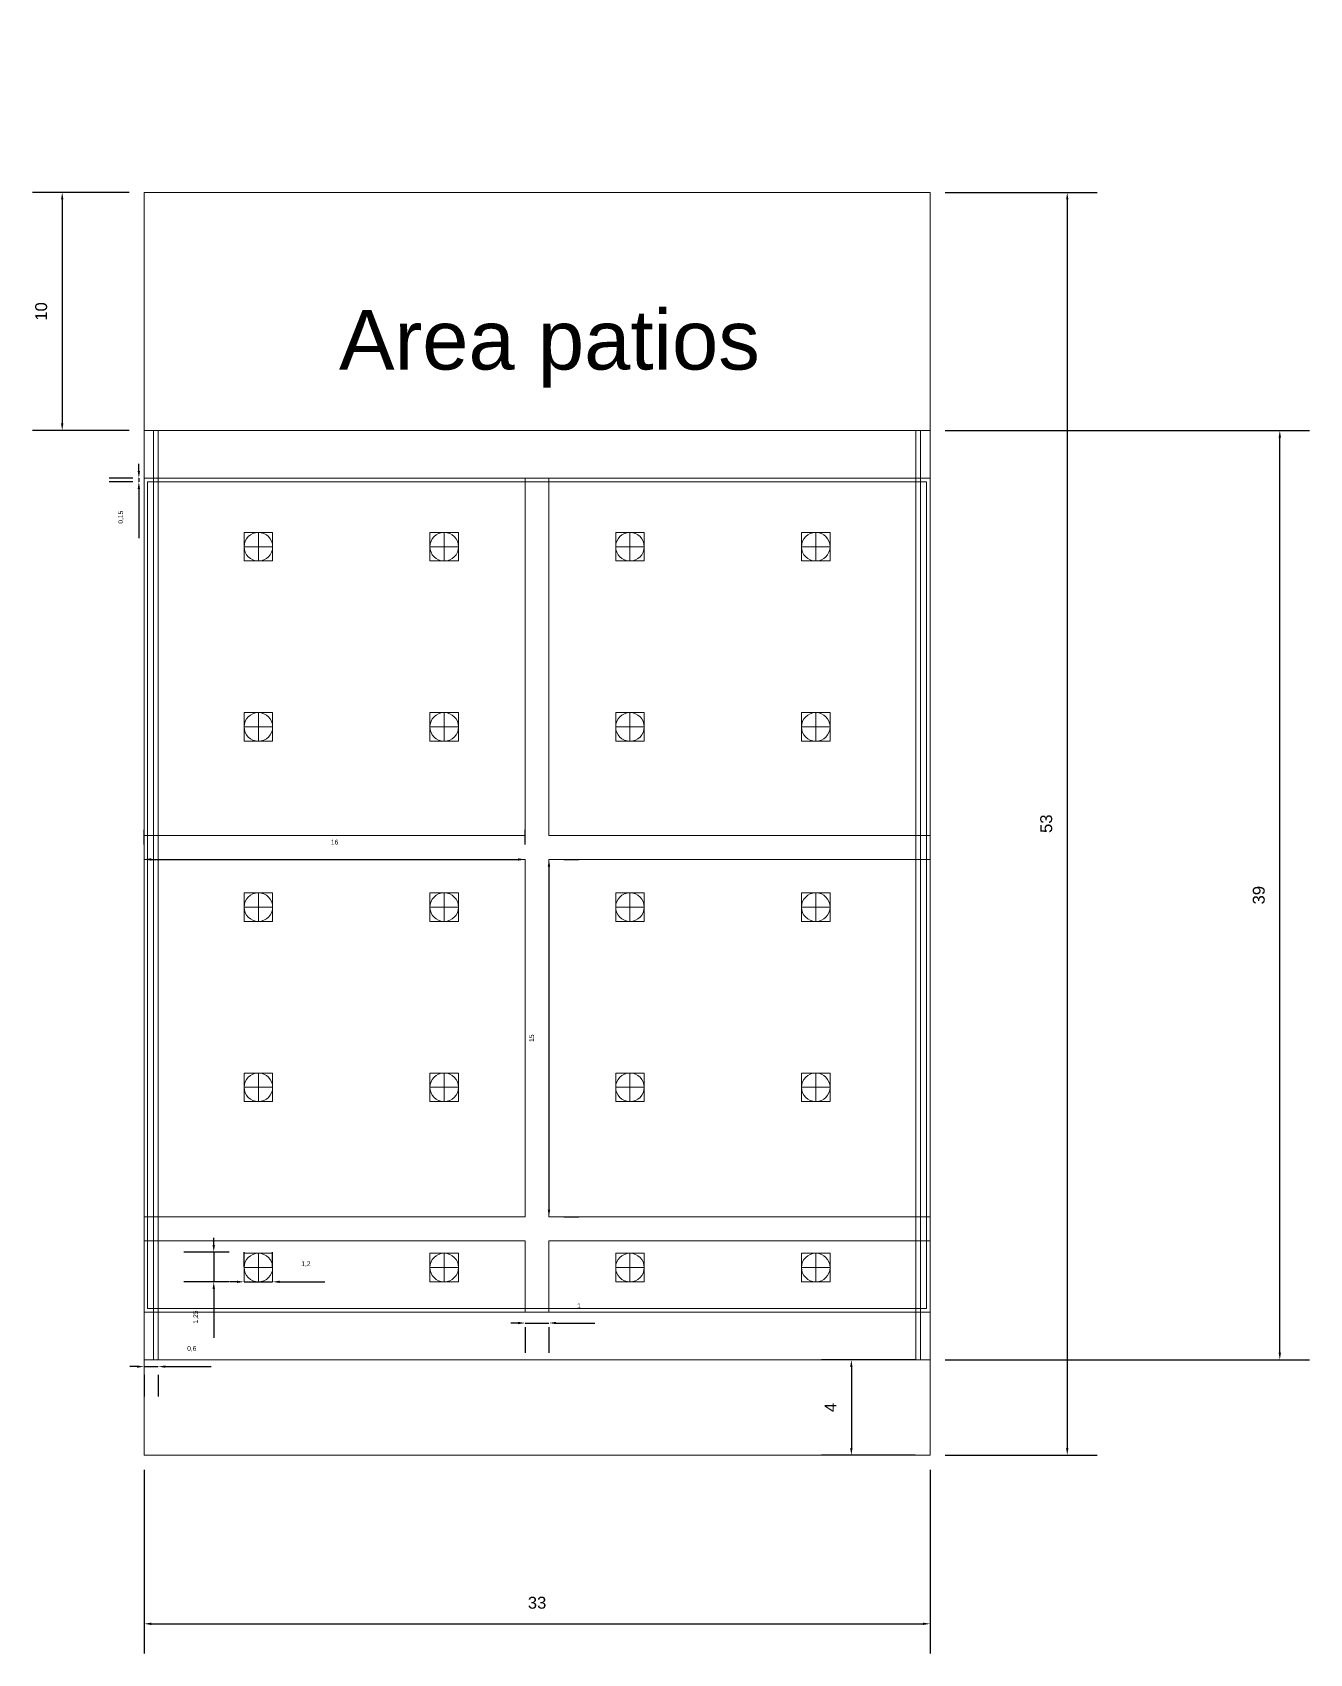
# Model space of a CAD drawing. Header units: millimetres. Extents: x -461 to 1315, y -154 to 152.
# Drawn here: x 166 to 219.6, y -125.8 to -57.8 of the extents above; entities that cross this region are included whole.
import ezdxf

# ---------------------------------------------------------------- set-up
doc = ezdxf.new("R2010")
doc.units = ezdxf.units.MM
for name, color, linetype, lineweight in [('A-AREA', 7, 'Continuous', 5), ('A-ROOF', 200, 'Continuous', 13), ('A-WALL', 253, 'Continuous', 15), ('S-BEAM', 1, 'Continuous', 13), ('S-STIF', 42, 'Continuous', 13), ('S-STRS', 4, 'Continuous', 13)]:
    doc.layers.add(name, color=color, linetype=linetype, lineweight=lineweight)
doc.styles.get("Standard").update_dxf_attribs({"font": 'arial.ttf'})
doc.dimstyles.new('ISO-25', dxfattribs={"dimtxt": 0.5, "dimasz": 0.3, "dimexe": 1.25, "dimexo": 0.625, "dimtad": 1, "dimtxsty": 'Standard', "dimcen": 2.5, "dimclrd": 1, "dimadec": 0, "dimazin": 0, "dimtfac": 1, "dimtmove": 0, "dimatfit": 3, "dimfxl": 1, "dimarcsym": 0})
doc.dimstyles.new('Partes pequeñas', dxfattribs={"dimtxt": 0.2, "dimasz": 0.3, "dimexe": 1.25, "dimexo": 0.625, "dimtad": 1, "dimtxsty": 'Standard', "dimcen": 2.5, "dimclrd": 1, "dimadec": 0, "dimazin": 0, "dimtfac": 1, "dimtmove": 0, "dimatfit": 3, "dimfxl": 1, "dimarcsym": 0})

msp = doc.modelspace()

# ---------------------------------------------------------------- texts
at = {"layer": 'A-AREA', "insert": (178.861, -69.401), "char_height": 2.5, "attachment_point": 1}
msp.add_mtext_dynamic_manual_height_columns('\\pxt10;Area patios', width=43.74055, gutter_width=12.5, heights=[2.587], dxfattribs=at)

# ---------------------------------------------------------------- blocks, each defined once
blk = doc.blocks.new('*U283')
at = {"layer": 'S-STRS'}
for p, q in [((0.6, 0.6), (-0.6, 0.6)), ((-0.6, -0.6), (-0.6, 0.6)), ((-0.6, 0), (0.6, 0)), ((0, -0.6), (0, 0.6)), ((0.6, -0.6), (0.6, 0.6)), ((-0.6, -0.6), (0.6, -0.6))]:
    blk.add_line(p, q, dxfattribs=at)
blk.add_circle((0, 0), 0.6, dxfattribs=at)
blk = doc.blocks.new('*U284')
at = {"layer": 'S-STRS', "color": 0, "linetype": 'ByBlock', "lineweight": -2, "transparency": 16777216}
for p in [(0, 30.256), (7.8, 30.256), (15.6, 30.256), (23.4, 30.256), (0, 22.692), (7.8, 22.692), (15.6, 22.692), (23.4, 22.692), (0, 15.128), (7.8, 15.128), (15.6, 15.128), (23.4, 15.128), (0, 7.564), (7.8, 7.564), (15.6, 7.564), (23.4, 7.564), (0, 0), (7.8, 0), (15.6, 0), (23.4, 0)]:
    blk.add_blockref('*U283', p, dxfattribs=at)
blk = doc.blocks.new('*D286')
at = {"layer": 'A-AREA', "color": 0, "lineweight": -2, "transparency": 16777216}
for p, q in [((170.674, -118.088), (170.674, -125.794)), ((203.674, -118.088), (203.674, -125.794))]:
    blk.add_line(p, q, dxfattribs=at)
at = {"layer": 'A-AREA', "color": 1, "lineweight": -2, "transparency": 16777216}
blk.add_line((170.974, -124.544), (203.374, -124.544), dxfattribs=at)
at = {"layer": 'A-AREA', "color": 1, "lineweight": 20, "transparency": 16777216}
for points in [[(170.974, -124.494), (170.974, -124.594), (170.674, -124.544)], [(203.374, -124.494), (203.374, -124.594), (203.674, -124.544)]]:
    blk.add_solid(points, dxfattribs=at)
at = {"layer": 'Defpoints', "color": 0, "lineweight": 20, "transparency": 16777216}
for p in [(170.674, -117.463), (203.674, -117.463), (203.674, -124.544)]:
    blk.add_point(p, dxfattribs=at)
at = {"layer": 'A-AREA', "color": 0, "transparency": 16777216, "insert": (187.174, -123.663), "char_height": 0.5, "attachment_point": 5}
blk.add_mtext('33', dxfattribs=at)
blk = doc.blocks.new('*D287')
at = {"layer": 'A-AREA', "color": 0, "lineweight": -2, "transparency": 16777216}
for p, q in [((203.049, -113.463), (199.117, -113.463)), ((203.049, -117.463), (199.117, -117.463))]:
    blk.add_line(p, q, dxfattribs=at)
at = {"layer": 'A-AREA', "color": 1, "lineweight": -2, "transparency": 16777216}
blk.add_line((200.367, -113.763), (200.367, -117.163), dxfattribs=at)
at = {"layer": 'A-AREA', "color": 1, "lineweight": 20, "transparency": 16777216}
for points in [[(200.317, -113.763), (200.417, -113.763), (200.367, -113.463)], [(200.317, -117.163), (200.417, -117.163), (200.367, -117.463)]]:
    blk.add_solid(points, dxfattribs=at)
at = {"layer": 'Defpoints', "color": 0, "lineweight": 20, "transparency": 16777216}
for p in [(203.674, -113.463), (200.367, -117.463), (203.674, -117.463)]:
    blk.add_point(p, dxfattribs=at)
at = {"layer": 'A-AREA', "color": 0, "transparency": 16777216, "insert": (199.492, -115.463), "char_height": 0.5, "attachment_point": 5, "rotation": 90}
blk.add_mtext('4', dxfattribs=at)
blk = doc.blocks.new('*D288')
at = {"layer": 'A-AREA', "color": 0, "lineweight": -2, "transparency": 16777216}
for p, q in [((204.299, -74.463), (219.603, -74.463)), ((204.299, -113.463), (219.603, -113.463))]:
    blk.add_line(p, q, dxfattribs=at)
at = {"layer": 'A-AREA', "color": 1, "lineweight": -2, "transparency": 16777216}
blk.add_line((218.353, -113.163), (218.353, -74.763), dxfattribs=at)
at = {"layer": 'A-AREA', "color": 1, "lineweight": 20, "transparency": 16777216}
for points in [[(218.303, -74.763), (218.403, -74.763), (218.353, -74.463)], [(218.303, -113.163), (218.403, -113.163), (218.353, -113.463)]]:
    blk.add_solid(points, dxfattribs=at)
at = {"layer": 'Defpoints', "color": 0, "lineweight": 20, "transparency": 16777216}
for p in [(203.674, -74.463), (218.353, -74.463), (203.674, -113.463)]:
    blk.add_point(p, dxfattribs=at)
at = {"layer": 'A-AREA', "color": 0, "transparency": 16777216, "insert": (217.472, -93.963), "char_height": 0.5, "attachment_point": 5, "rotation": 90}
blk.add_mtext('39', dxfattribs=at)
blk = doc.blocks.new('*D289')
at = {"layer": 'A-AREA', "color": 0, "lineweight": -2, "transparency": 16777216}
for p, q in [((204.299, -64.463), (210.68, -64.463)), ((204.299, -117.463), (210.68, -117.463))]:
    blk.add_line(p, q, dxfattribs=at)
at = {"layer": 'A-AREA', "color": 1, "lineweight": -2, "transparency": 16777216}
blk.add_line((209.43, -64.763), (209.43, -117.163), dxfattribs=at)
at = {"layer": 'A-AREA', "color": 1, "lineweight": 20, "transparency": 16777216}
for points in [[(209.38, -64.763), (209.48, -64.763), (209.43, -64.463)], [(209.38, -117.163), (209.48, -117.163), (209.43, -117.463)]]:
    blk.add_solid(points, dxfattribs=at)
at = {"layer": 'Defpoints', "color": 0, "lineweight": 20, "transparency": 16777216}
for p in [(203.674, -64.463), (203.674, -117.463), (209.43, -117.463)]:
    blk.add_point(p, dxfattribs=at)
at = {"layer": 'A-AREA', "color": 0, "transparency": 16777216, "insert": (208.549, -90.963), "char_height": 0.5, "attachment_point": 5, "rotation": 90}
blk.add_mtext('53', dxfattribs=at)
blk = doc.blocks.new('*D290')
at = {"layer": 'A-AREA', "color": 0, "lineweight": -2, "transparency": 16777216}
for p, q in [((170.049, -64.463), (165.989, -64.463)), ((170.049, -74.463), (165.989, -74.463))]:
    blk.add_line(p, q, dxfattribs=at)
at = {"layer": 'A-AREA', "color": 1, "lineweight": -2, "transparency": 16777216}
blk.add_line((167.239, -64.763), (167.239, -74.163), dxfattribs=at)
at = {"layer": 'A-AREA', "color": 1, "lineweight": 20, "transparency": 16777216}
for points in [[(167.189, -64.763), (167.289, -64.763), (167.239, -64.463)], [(167.189, -74.163), (167.289, -74.163), (167.239, -74.463)]]:
    blk.add_solid(points, dxfattribs=at)
at = {"layer": 'Defpoints', "color": 0, "lineweight": 20, "transparency": 16777216}
for p in [(170.674, -64.463), (167.239, -74.463), (170.674, -74.463)]:
    blk.add_point(p, dxfattribs=at)
at = {"layer": 'A-AREA', "color": 0, "transparency": 16777216, "insert": (166.358, -69.463), "char_height": 0.5, "attachment_point": 5, "rotation": 90}
blk.add_mtext('10', dxfattribs=at)
blk = doc.blocks.new('*D291')
at = {"layer": 'A-AREA', "color": 0, "lineweight": -2, "transparency": 16777216}
for p, q in [((188.299, -92.463), (188.924, -92.463)), ((188.299, -107.463), (188.924, -107.463))]:
    blk.add_line(p, q, dxfattribs=at)
at = {"layer": 'A-AREA', "color": 1, "lineweight": -2, "transparency": 16777216}
blk.add_line((187.674, -92.763), (187.674, -107.163), dxfattribs=at)
at = {"layer": 'A-AREA', "color": 1, "lineweight": 20, "transparency": 16777216}
for points in [[(187.624, -92.763), (187.724, -92.763), (187.674, -92.463)], [(187.624, -107.163), (187.724, -107.163), (187.674, -107.463)]]:
    blk.add_solid(points, dxfattribs=at)
at = {"layer": 'Defpoints', "color": 0, "lineweight": 20, "transparency": 16777216}
for p in [(187.674, -92.463), (187.674, -107.463), (187.674, -107.463)]:
    blk.add_point(p, dxfattribs=at)
at = {"layer": 'A-AREA', "color": 0, "transparency": 16777216, "insert": (186.946, -99.963), "char_height": 0.2, "attachment_point": 5, "rotation": 90}
blk.add_mtext('15', dxfattribs=at)
blk = doc.blocks.new('*D292')
at = {"layer": 'A-AREA', "color": 1, "lineweight": -2, "transparency": 16777216}
for p, q in [((186.374, -111.919), (186.074, -111.919)), ((186.674, -111.919), (187.674, -111.919)), ((187.974, -111.919), (189.597, -111.919))]:
    blk.add_line(p, q, dxfattribs=at)
at = {"layer": 'A-AREA', "color": 0, "lineweight": -2, "transparency": 16777216}
for p, q in [((186.674, -112.088), (186.674, -113.169)), ((187.674, -112.088), (187.674, -113.169))]:
    blk.add_line(p, q, dxfattribs=at)
at = {"layer": 'A-AREA', "color": 1, "lineweight": 20, "transparency": 16777216}
for points in [[(186.374, -111.869), (186.374, -111.969), (186.674, -111.919)], [(187.974, -111.869), (187.974, -111.969), (187.674, -111.919)]]:
    blk.add_solid(points, dxfattribs=at)
at = {"layer": 'Defpoints', "color": 0, "lineweight": 20, "transparency": 16777216}
for p in [(186.674, -111.463), (187.674, -111.463), (187.674, -111.919)]:
    blk.add_point(p, dxfattribs=at)
at = {"layer": 'A-AREA', "color": 0, "transparency": 16777216, "insert": (188.935, -111.194), "char_height": 0.2, "attachment_point": 5}
blk.add_mtext('1', dxfattribs=at)
blk = doc.blocks.new('*D293')
at = {"layer": 'A-AREA', "color": 0, "lineweight": -2, "transparency": 16777216}
for p, q in [((174.874, -109.566), (174.874, -108.941)), ((176.074, -109.566), (176.074, -108.941))]:
    blk.add_line(p, q, dxfattribs=at)
at = {"layer": 'A-AREA', "color": 1, "lineweight": -2, "transparency": 16777216}
for p, q in [((174.574, -110.191), (174.274, -110.191)), ((174.874, -110.191), (176.074, -110.191)), ((176.374, -110.191), (178.267, -110.191))]:
    blk.add_line(p, q, dxfattribs=at)
at = {"layer": 'A-AREA', "color": 1, "lineweight": 20, "transparency": 16777216}
for points in [[(174.574, -110.141), (174.574, -110.241), (174.874, -110.191)], [(176.374, -110.141), (176.374, -110.241), (176.074, -110.191)]]:
    blk.add_solid(points, dxfattribs=at)
at = {"layer": 'Defpoints', "color": 0, "lineweight": 20, "transparency": 16777216}
for p in [(174.874, -110.191), (176.074, -110.191), (176.074, -110.191)]:
    blk.add_point(p, dxfattribs=at)
at = {"layer": 'A-AREA', "color": 0, "transparency": 16777216, "insert": (177.47, -109.446), "char_height": 0.2, "attachment_point": 5}
blk.add_mtext('1,2', dxfattribs=at)
blk = doc.blocks.new('*D285')
at = {"layer": 'A-AREA', "color": 1, "lineweight": -2, "transparency": 16777216}
for p, q in [((173.601, -108.641), (173.601, -108.341)), ((173.601, -108.941), (173.601, -110.191)), ((173.601, -110.491), (173.601, -112.543))]:
    blk.add_line(p, q, dxfattribs=at)
at = {"layer": 'A-AREA', "color": 0, "lineweight": -2, "transparency": 16777216}
for p, q in [((174.249, -108.941), (172.351, -108.941)), ((174.249, -110.191), (172.351, -110.191))]:
    blk.add_line(p, q, dxfattribs=at)
at = {"layer": 'A-AREA', "color": 1, "lineweight": 20, "transparency": 16777216}
for points in [[(173.551, -108.641), (173.651, -108.641), (173.601, -108.941)], [(173.551, -110.491), (173.651, -110.491), (173.601, -110.191)]]:
    blk.add_solid(points, dxfattribs=at)
at = {"layer": 'Defpoints', "color": 0, "lineweight": 20, "transparency": 16777216}
for p in [(174.874, -108.941), (173.601, -110.191), (174.874, -110.191)]:
    blk.add_point(p, dxfattribs=at)
at = {"layer": 'A-AREA', "color": 0, "transparency": 16777216, "insert": (172.856, -111.667), "char_height": 0.2, "attachment_point": 5, "rotation": 90}
blk.add_mtext('1,25', dxfattribs=at)
blk = doc.blocks.new('*D294')
at = {"layer": 'A-AREA', "color": 1, "lineweight": -2, "transparency": 16777216}
for p, q in [((170.374, -113.749), (170.074, -113.749)), ((170.674, -113.749), (171.274, -113.749)), ((171.574, -113.749), (173.487, -113.749))]:
    blk.add_line(p, q, dxfattribs=at)
at = {"layer": 'A-AREA', "color": 0, "lineweight": -2, "transparency": 16777216}
for p, q in [((170.674, -114.088), (170.674, -114.999)), ((171.274, -114.088), (171.274, -114.999))]:
    blk.add_line(p, q, dxfattribs=at)
at = {"layer": 'A-AREA', "color": 1, "lineweight": 20, "transparency": 16777216}
for points in [[(170.374, -113.699), (170.374, -113.799), (170.674, -113.749)], [(171.574, -113.699), (171.574, -113.799), (171.274, -113.749)]]:
    blk.add_solid(points, dxfattribs=at)
at = {"layer": 'Defpoints', "color": 0, "lineweight": 20, "transparency": 16777216}
for p in [(170.674, -113.463), (171.274, -113.463), (171.274, -113.749)]:
    blk.add_point(p, dxfattribs=at)
at = {"layer": 'A-AREA', "color": 0, "transparency": 16777216, "insert": (172.68, -113.004), "char_height": 0.2, "attachment_point": 5}
blk.add_mtext('0,6', dxfattribs=at)
blk = doc.blocks.new('*D295')
at = {"layer": 'A-AREA', "color": 0, "lineweight": -2, "transparency": 16777216}
for p, q in [((170.674, -91.838), (170.674, -91.213)), ((186.674, -91.838), (186.674, -91.213))]:
    blk.add_line(p, q, dxfattribs=at)
at = {"layer": 'A-AREA', "color": 1, "lineweight": -2, "transparency": 16777216}
blk.add_line((170.974, -92.463), (186.374, -92.463), dxfattribs=at)
at = {"layer": 'A-AREA', "color": 1, "lineweight": 20, "transparency": 16777216}
for points in [[(170.974, -92.413), (170.974, -92.513), (170.674, -92.463)], [(186.374, -92.413), (186.374, -92.513), (186.674, -92.463)]]:
    blk.add_solid(points, dxfattribs=at)
at = {"layer": 'Defpoints', "color": 0, "lineweight": 20, "transparency": 16777216}
for p in [(170.674, -92.463), (186.674, -92.463), (186.674, -92.463)]:
    blk.add_point(p, dxfattribs=at)
at = {"layer": 'A-AREA', "color": 0, "transparency": 16777216, "insert": (178.674, -91.736), "char_height": 0.2, "attachment_point": 5}
blk.add_mtext('16', dxfattribs=at)
blk = doc.blocks.new('*D296')
at = {"layer": 'A-AREA', "color": 1, "lineweight": -2, "transparency": 16777216}
for p, q in [((170.457, -76.163), (170.457, -75.863)), ((170.457, -76.463), (170.457, -76.613)), ((170.457, -76.913), (170.457, -78.984))]:
    blk.add_line(p, q, dxfattribs=at)
at = {"layer": 'A-AREA', "color": 0, "lineweight": -2, "transparency": 16777216}
for p, q in [((170.199, -76.463), (169.207, -76.463)), ((170.199, -76.613), (169.207, -76.613))]:
    blk.add_line(p, q, dxfattribs=at)
at = {"layer": 'A-AREA', "color": 1, "lineweight": 20, "transparency": 16777216}
for points in [[(170.407, -76.163), (170.507, -76.163), (170.457, -76.463)], [(170.407, -76.913), (170.507, -76.913), (170.457, -76.613)]]:
    blk.add_solid(points, dxfattribs=at)
at = {"layer": 'Defpoints', "color": 0, "lineweight": 20, "transparency": 16777216}
for p in [(170.457, -76.613), (170.824, -76.463), (170.824, -76.613)]:
    blk.add_point(p, dxfattribs=at)
at = {"layer": 'A-AREA', "color": 0, "transparency": 16777216, "insert": (169.712, -78.098), "char_height": 0.2, "attachment_point": 5, "rotation": 90}
blk.add_mtext('0,15', dxfattribs=at)

# ---------------------------------------------------------------- dimensions: what is measured, and where the dimension line sits
at = {"layer": 'A-AREA'}
for base, p1, p2, dimstyle, picture, middle in [((167.239, -74.463), (170.674, -64.463), (170.674, -74.463), 'ISO-25', '*D290', (166.358, -69.463)), ((209.43, -117.463), (203.674, -64.463), (203.674, -117.463), 'ISO-25', '*D289', (208.549, -90.963)), ((218.353, -74.463), (203.674, -113.463), (203.674, -74.463), 'ISO-25', '*D288', (217.472, -93.963)), ((170.457, -76.613), (170.824, -76.463), (170.824, -76.613), 'Partes pequeñas', '*D296', (169.712, -78.098)), ((187.674, -107.463), (187.674, -92.463), (187.674, -107.463), 'Partes pequeñas', '*D291', (186.946, -99.963)), ((173.601, -110.191), (174.874, -108.941), (174.874, -110.191), 'Partes pequeñas', '*D285', (172.856, -111.667)), ((200.367, -117.463), (203.674, -113.463), (203.674, -117.463), 'ISO-25', '*D287', (199.492, -115.463))]:
    dim = msp.add_linear_dim(base=base, p1=p1, p2=p2, angle=90, dimstyle=dimstyle, dxfattribs=at)
    dim.commit()
    dim.dimension.update_dxf_attribs({"geometry": picture, "text_midpoint": middle})
for base, p1, p2, dimstyle, picture, middle in [((186.674, -92.463), (170.674, -92.463), (186.674, -92.463), 'Partes pequeñas', '*D295', (178.674, -91.736)), ((176.074, -110.191), (174.874, -110.191), (176.074, -110.191), 'Partes pequeñas', '*D293', (177.47, -109.446)), ((187.674, -111.919), (186.674, -111.463), (187.674, -111.463), 'Partes pequeñas', '*D292', (188.935, -111.194)), ((171.274, -113.749), (170.674, -113.463), (171.274, -113.463), 'Partes pequeñas', '*D294', (172.68, -113.004)), ((203.674, -124.544), (170.674, -117.463), (203.674, -117.463), 'ISO-25', '*D286', (187.174, -123.663))]:
    dim = msp.add_linear_dim(base=base, p1=p1, p2=p2, dimstyle=dimstyle, dxfattribs=at)
    dim.commit()
    dim.dimension.update_dxf_attribs({"geometry": picture, "text_midpoint": middle})

# ---------------------------------------------------------------- linework, layer by layer
at = {"layer": 'A-AREA'}
for p, q in [((170.674, -64.463), (203.674, -64.463)), ((170.674, -64.463), (170.674, -76.463)), ((203.674, -64.463), (203.674, -117.463)), ((170.674, -76.463), (203.674, -76.463)), ((203.674, -111.463), (203.674, -76.463)), ((203.674, -76.463), (203.674, -111.463)), ((170.674, -117.463), (170.674, -111.463)), ((170.674, -111.463), (203.674, -111.463)), ((170.674, -111.463), (203.674, -111.463)), ((203.674, -117.463), (170.674, -117.463))]:
    msp.add_line(p, q, dxfattribs=at)
at = {"layer": 'A-ROOF'}
for p, q in [((187.174, -74.463), (170.674, -74.463)), ((170.674, -74.463), (171.274, -74.463)), ((170.674, -74.463), (171.074, -74.463)), ((171.074, -74.463), (171.074, -113.463)), ((187.174, -74.463), (203.674, -74.463)), ((203.674, -74.463), (203.074, -74.463)), ((203.674, -74.463), (203.274, -74.463)), ((203.274, -74.463), (203.274, -113.463)), ((170.674, -112.063), (170.674, -111.463)), ((203.674, -112.063), (203.674, -111.463)), ((170.674, -113.463), (203.674, -113.463))]:
    msp.add_line(p, q, dxfattribs=at)
at = {"layer": 'A-WALL'}
for p, q in [((170.674, -117.463), (170.674, -64.463)), ((203.674, -76.463), (170.674, -76.463)), ((170.674, -76.463), (170.674, -111.463)), ((170.674, -76.463), (170.824, -76.463)), ((170.674, -76.463), (170.674, -76.613)), ((170.824, -76.613), (170.824, -111.313)), ((170.824, -76.613), (203.524, -76.613)), ((203.524, -111.313), (203.524, -76.613)), ((170.674, -111.463), (170.674, -111.313)), ((203.524, -111.463), (170.674, -111.463)), ((170.824, -111.313), (190.27, -111.313)), ((190.27, -111.313), (190.42, -111.313)), ((190.42, -111.313), (192.97, -111.313)), ((192.97, -111.313), (190.42, -111.313)), ((192.97, -111.313), (196.27, -111.313)), ((196.27, -111.313), (203.524, -111.313)), ((203.524, -111.313), (200.524, -111.313)), ((203.674, -111.463), (203.524, -111.463))]:
    msp.add_line(p, q, dxfattribs=at)
at = {"layer": 'S-BEAM'}
for p, q in [((170.674, -74.463), (170.674, -111.463)), ((171.274, -74.463), (171.074, -74.463)), ((171.274, -74.463), (171.274, -113.463)), ((203.074, -74.463), (203.074, -113.463)), ((203.074, -74.463), (203.274, -74.463)), ((203.674, -74.463), (203.674, -111.463)), ((170.674, -111.463), (170.674, -113.463)), ((203.674, -111.463), (203.674, -113.463)), ((171.274, -113.463), (171.074, -113.463)), ((203.074, -113.463), (203.274, -113.463))]:
    msp.add_line(p, q, dxfattribs=at)
at = {"layer": 'S-STIF'}
for p, q in [((187.174, -76.463), (186.674, -76.463)), ((186.674, -76.463), (186.674, -91.463)), ((187.174, -76.463), (187.674, -76.463)), ((187.674, -76.463), (187.674, -91.463)), ((186.674, -91.463), (170.674, -91.463)), ((187.674, -91.463), (203.674, -91.463)), ((170.674, -92.463), (186.674, -92.463)), ((186.674, -92.463), (186.674, -107.463)), ((187.674, -92.463), (203.674, -92.463)), ((187.674, -92.463), (187.674, -107.463)), ((186.674, -107.463), (170.674, -107.463)), ((187.674, -107.463), (203.674, -107.463)), ((186.674, -108.463), (170.674, -108.463)), ((186.674, -108.463), (186.674, -111.463)), ((187.674, -108.463), (187.674, -111.463)), ((203.674, -108.463), (187.674, -108.463)), ((186.674, -111.463), (187.674, -111.463))]:
    msp.add_line(p, q, dxfattribs=at)

# ---------------------------------------------------------------- block references
at = {"layer": 'S-STRS'}
msp.add_blockref('*U284', (175.474, -109.591), dxfattribs=at)

msp.set_redraw_order([(e.dxf.handle, doc.entitydb.next_handle()) for e in msp.query("TEXT MTEXT ATTDEF DIMENSION ARC_DIMENSION")])  # texts and dimensions are drawn at this point

doc.saveas('drawing.dxf')
